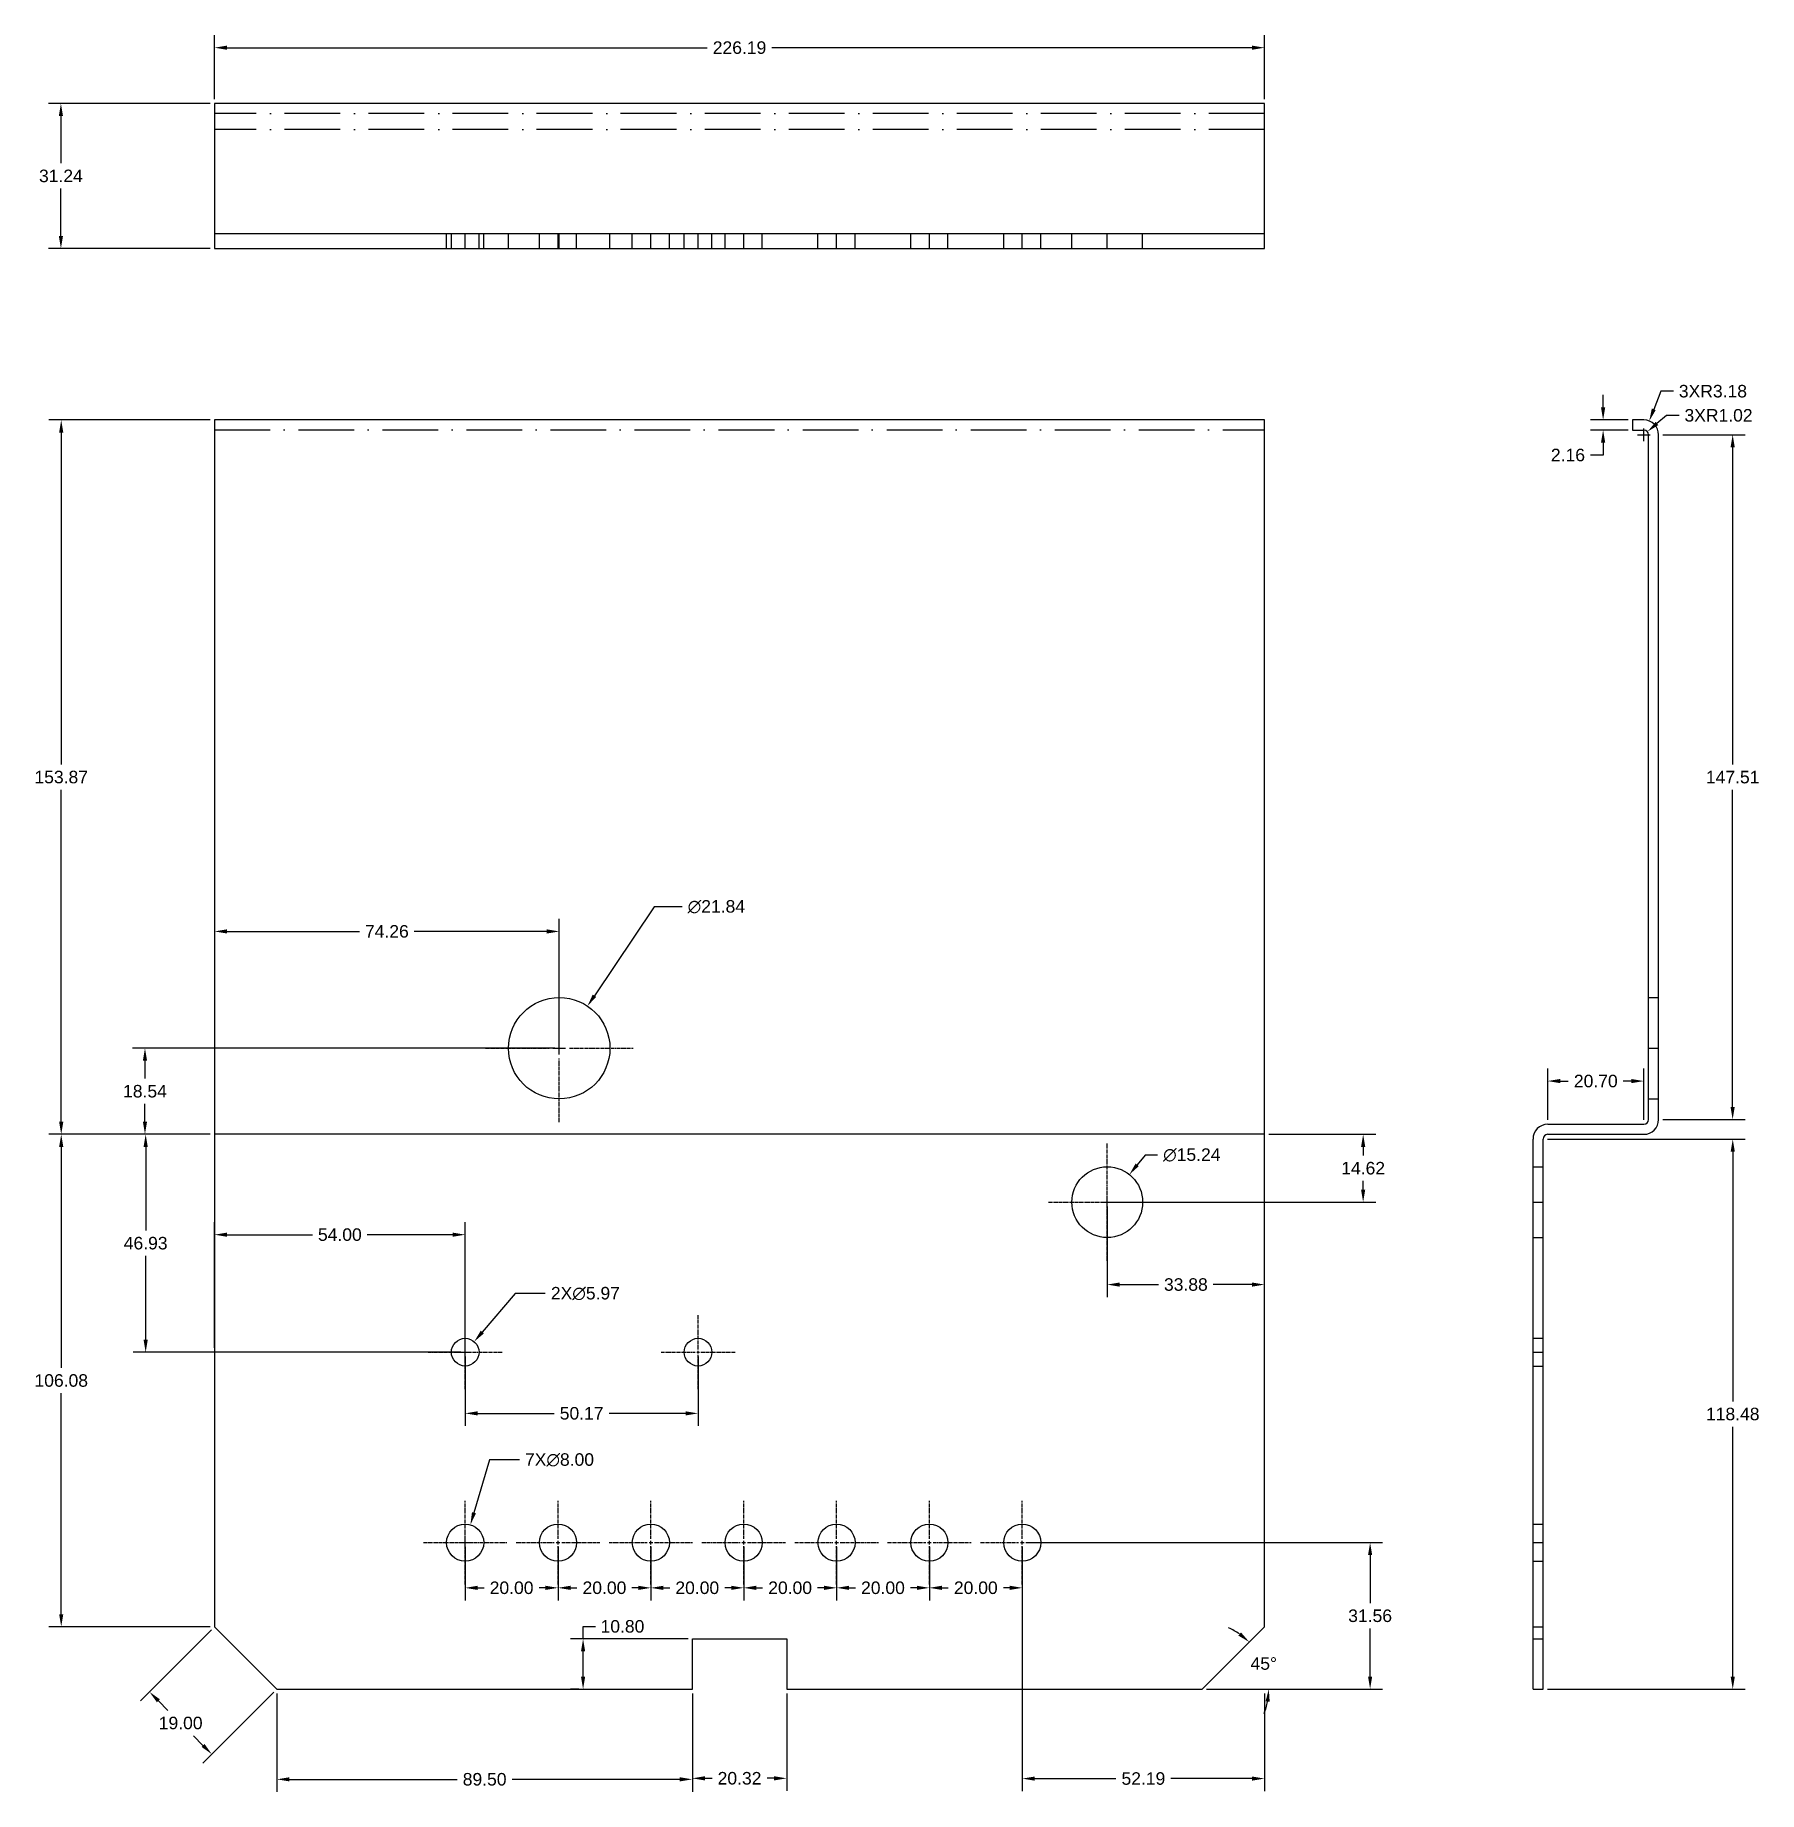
# Model space of a CAD drawing. Header units: millimetres. Extents: x 73 to 444, y 40 to 418.
import ezdxf

# ---------------------------------------------------------------- set-up
doc = ezdxf.new("R2010")
doc.units = ezdxf.units.MM
doc.header["$MEASUREMENT"] = 0
doc.linetypes.add('ACAD_ISO10W100', pattern=[18, 12, -3, 0, -3])
doc.linetypes.add('CENTER2', pattern=[1.125, 0.75, -0.125, 0.125, -0.125])
for name, color, linetype in [('Axe', 1, 'ACAD_ISO10W100'), ('Contur', 4, 'Continuous'), ('Cote', 3, 'Continuous'), ('Gauri', 6, 'Continuous'), ('Linii ascunse', 2, 'ACAD_ISO10W100')]:
    doc.layers.add(name, color=color, linetype=linetype)
doc.styles.get("Standard").update_dxf_attribs({"font": 'Arial.ttf'})
doc.dimstyles.get("Standard").update_dxf_attribs({"dimscale": 15, "dimtxt": 0.18, "dimasz": 0.18, "dimexe": 0.18, "dimexo": 0.0625, "dimgap": 0.09, "dimtad": 0, "dimtih": 1, "dimtoh": 1, "dimzin": 0, "dimdsep": 46, "dimtxsty": 'Standard', "dimcen": 0.09, "dimadec": 0, "dimazin": 0, "dimtfac": 1, "dimtofl": 0, "dimtmove": 0, "dimatfit": 3, "dimfxl": 1, "dimtolj": 1, "dimtzin": 0, "dimarcsym": 0})

msp = doc.modelspace()

# ---------------------------------------------------------------- blocks, each defined once
blk = doc.blocks.new('*U1')
at = {"layer": 'Axe', "color": 0, "linetype": 'CENTER2', "transparency": 16777216}
for p, q in [((0, 2.184), (0, 15.92)), ((-15.92, 0), (-2.184, 0)), ((2.184, 0), (15.92, 0)), ((0, -15.92), (0, -2.184))]:
    blk.add_line(p, q, dxfattribs=at)
at = {"layer": 'Axe', "color": 0, "linetype": 'Continuous', "transparency": 16777216}
for p, q in [((-1.092, 0), (1.092, 0)), ((0, -1.092), (0, 1.092))]:
    blk.add_line(p, q, dxfattribs=at)
blk = doc.blocks.new('*U2')
at = {"layer": 'Axe', "color": 0, "linetype": 'CENTER2', "transparency": 16777216}
for p, q in [((0, 1.524), (0, 12.62)), ((-12.62, 0), (-1.524, 0)), ((1.524, 0), (12.62, 0)), ((0, -12.62), (0, -1.524))]:
    blk.add_line(p, q, dxfattribs=at)
at = {"layer": 'Axe', "color": 0, "linetype": 'Continuous', "transparency": 16777216}
for p, q in [((-0.762, 0), (0.762, 0)), ((0, -0.762), (0, 0.762))]:
    blk.add_line(p, q, dxfattribs=at)
blk = doc.blocks.new('*U3')
at = {"layer": 'Axe', "color": 0, "linetype": 'CENTER2', "transparency": 16777216}
for p, q in [((0, 0.597), (0, 7.985)), ((-7.985, 0), (-0.597, 0)), ((0.597, 0), (7.985, 0)), ((0, -7.985), (0, -0.597))]:
    blk.add_line(p, q, dxfattribs=at)
at = {"layer": 'Axe', "color": 0, "linetype": 'Continuous', "transparency": 16777216}
for p, q in [((-0.2985, 0), (0.2985, 0)), ((0, -0.2985), (0, 0.2985))]:
    blk.add_line(p, q, dxfattribs=at)
blk = doc.blocks.new('*U4')
at = {"layer": 'Axe', "color": 0, "linetype": 'CENTER2', "transparency": 16777216}
for p, q in [((0, 0.597), (0, 7.985)), ((-7.985, 0), (-0.597, 0)), ((0.597, 0), (7.985, 0)), ((0, -7.985), (0, -0.597))]:
    blk.add_line(p, q, dxfattribs=at)
at = {"layer": 'Axe', "color": 0, "linetype": 'Continuous', "transparency": 16777216}
for p, q in [((-0.2985, 0), (0.2985, 0)), ((0, -0.2985), (0, 0.2985))]:
    blk.add_line(p, q, dxfattribs=at)
blk = doc.blocks.new('*U5')
at = {"layer": 'Axe', "color": 0, "linetype": 'CENTER2', "transparency": 16777216}
for p, q in [((0, 0.8), (0, 9)), ((-9, 0), (-0.8, 0)), ((0.8, 0), (9, 0)), ((0, -9), (0, -0.8))]:
    blk.add_line(p, q, dxfattribs=at)
at = {"layer": 'Axe', "color": 0, "linetype": 'Continuous', "transparency": 16777216}
for p, q in [((-0.4, 0), (0.4, 0)), ((0, -0.4), (0, 0.4))]:
    blk.add_line(p, q, dxfattribs=at)
blk = doc.blocks.new('*U6')
at = {"layer": 'Axe', "color": 0, "linetype": 'CENTER2', "transparency": 16777216}
for p, q in [((0, 0.8), (0, 9)), ((-9, 0), (-0.8, 0)), ((0.8, 0), (9, 0)), ((0, -9), (0, -0.8))]:
    blk.add_line(p, q, dxfattribs=at)
at = {"layer": 'Axe', "color": 0, "linetype": 'Continuous', "transparency": 16777216}
for p, q in [((-0.4, 0), (0.4, 0)), ((0, -0.4), (0, 0.4))]:
    blk.add_line(p, q, dxfattribs=at)
blk = doc.blocks.new('*U7')
at = {"layer": 'Axe', "color": 0, "linetype": 'CENTER2', "transparency": 16777216}
for p, q in [((0, 0.8), (0, 9)), ((-9, 0), (-0.8, 0)), ((0.8, 0), (9, 0)), ((0, -9), (0, -0.8))]:
    blk.add_line(p, q, dxfattribs=at)
at = {"layer": 'Axe', "color": 0, "linetype": 'Continuous', "transparency": 16777216}
for p, q in [((-0.4, 0), (0.4, 0)), ((0, -0.4), (0, 0.4))]:
    blk.add_line(p, q, dxfattribs=at)
blk = doc.blocks.new('*U8')
at = {"layer": 'Axe', "color": 0, "linetype": 'CENTER2', "transparency": 16777216}
for p, q in [((0, 0.8), (0, 9)), ((-9, 0), (-0.8, 0)), ((0.8, 0), (9, 0)), ((0, -9), (0, -0.8))]:
    blk.add_line(p, q, dxfattribs=at)
at = {"layer": 'Axe', "color": 0, "linetype": 'Continuous', "transparency": 16777216}
for p, q in [((-0.4, 0), (0.4, 0)), ((0, -0.4), (0, 0.4))]:
    blk.add_line(p, q, dxfattribs=at)
blk = doc.blocks.new('*U9')
at = {"layer": 'Axe', "color": 0, "linetype": 'CENTER2', "transparency": 16777216}
for p, q in [((0, 0.8), (0, 9)), ((-9, 0), (-0.8, 0)), ((0.8, 0), (9, 0)), ((0, -9), (0, -0.8))]:
    blk.add_line(p, q, dxfattribs=at)
at = {"layer": 'Axe', "color": 0, "linetype": 'Continuous', "transparency": 16777216}
for p, q in [((-0.4, 0), (0.4, 0)), ((0, -0.4), (0, 0.4))]:
    blk.add_line(p, q, dxfattribs=at)
blk = doc.blocks.new('*U10')
at = {"layer": 'Axe', "color": 0, "linetype": 'CENTER2', "transparency": 16777216}
for p, q in [((0, 0.8), (0, 9)), ((-9, 0), (-0.8, 0)), ((0.8, 0), (9, 0)), ((0, -9), (0, -0.8))]:
    blk.add_line(p, q, dxfattribs=at)
at = {"layer": 'Axe', "color": 0, "linetype": 'Continuous', "transparency": 16777216}
for p, q in [((-0.4, 0), (0.4, 0)), ((0, -0.4), (0, 0.4))]:
    blk.add_line(p, q, dxfattribs=at)
blk = doc.blocks.new('*U11')
at = {"layer": 'Axe', "color": 0, "linetype": 'CENTER2', "transparency": 16777216}
for p, q in [((0, 0.8), (0, 9)), ((-9, 0), (-0.8, 0)), ((0.8, 0), (9, 0)), ((0, -9), (0, -0.8))]:
    blk.add_line(p, q, dxfattribs=at)
at = {"layer": 'Axe', "color": 0, "linetype": 'Continuous', "transparency": 16777216}
for p, q in [((-0.4, 0), (0.4, 0)), ((0, -0.4), (0, 0.4))]:
    blk.add_line(p, q, dxfattribs=at)
blk = doc.blocks.new('*D12')
at = {"layer": 'Cote', "color": 0, "lineweight": -2, "transparency": 16777216}
for p, q in [((110.8, 335.11), (76.02, 335.11)), ((78.72, 332.41), (78.72, 260.91)), ((78.72, 183.94), (78.72, 255.45)), ((110.8, 181.24), (76.02, 181.24))]:
    blk.add_line(p, q, dxfattribs=at)
at = {"layer": 'Cote', "color": 0, "transparency": 16777216}
for points in [[(78.27, 332.41), (79.17, 332.41), (78.72, 335.11)], [(78.27, 183.94), (79.17, 183.94), (78.72, 181.24)]]:
    blk.add_solid(points, dxfattribs=at)
at = {"layer": 'Defpoints', "color": 0, "transparency": 16777216}
for p in [(111.74, 335.11), (78.72, 181.24), (111.74, 181.24)]:
    blk.add_point(p, dxfattribs=at)
at = {"layer": 'Cote', "color": 0, "transparency": 16777216, "insert": (78.72, 258.18), "char_height": 2.7, "attachment_point": 5}
blk.add_mtext('\\A1;153.87', dxfattribs=at)
blk = doc.blocks.new('*D13')
at = {"layer": 'Cote', "color": 0, "lineweight": -2, "transparency": 16777216}
for p, q in [((110.8, 181.24), (76.02, 181.24)), ((78.72, 178.54), (78.72, 130.93)), ((78.72, 77.86), (78.72, 125.48)), ((110.8, 75.16), (76.02, 75.16))]:
    blk.add_line(p, q, dxfattribs=at)
at = {"layer": 'Cote', "color": 0, "transparency": 16777216}
for points in [[(78.27, 178.54), (79.17, 178.54), (78.72, 181.24)], [(78.27, 77.86), (79.17, 77.86), (78.72, 75.16)]]:
    blk.add_solid(points, dxfattribs=at)
at = {"layer": 'Defpoints', "color": 0, "transparency": 16777216}
for p in [(111.74, 181.24), (78.72, 75.16), (111.74, 75.16)]:
    blk.add_point(p, dxfattribs=at)
at = {"layer": 'Cote', "color": 0, "transparency": 16777216, "insert": (78.72, 128.2), "char_height": 2.7, "attachment_point": 5}
blk.add_mtext('\\A1;106.08', dxfattribs=at)
blk = doc.blocks.new('*D16')
at = {"layer": 'Cote', "color": 0, "lineweight": -2, "transparency": 16777216}
for p, q in [((214.68, 60.8), (214.68, 39.82)), ((235, 60.8), (235, 39.82)), ((217.38, 42.52), (218.93, 42.52)), ((232.3, 42.52), (230.76, 42.52))]:
    blk.add_line(p, q, dxfattribs=at)
at = {"layer": 'Cote', "color": 0, "transparency": 16777216}
for points in [[(217.38, 42.97), (217.38, 42.07), (214.68, 42.52)], [(232.3, 42.97), (232.3, 42.07), (235, 42.52)]]:
    blk.add_solid(points, dxfattribs=at)
at = {"layer": 'Defpoints', "color": 0, "transparency": 16777216}
for p in [(214.68, 61.74), (235, 61.74), (235, 42.52)]:
    blk.add_point(p, dxfattribs=at)
at = {"layer": 'Cote', "color": 0, "transparency": 16777216, "insert": (224.84, 42.52), "char_height": 2.7, "attachment_point": 5}
blk.add_mtext('\\A1;20.32', dxfattribs=at)
blk = doc.blocks.new('*D18')
at = {"layer": 'Cote', "color": 0, "lineweight": -2, "transparency": 16777216}
blk.add_line((325.44, 61.74), (341.56, 61.74), dxfattribs=at)
for start, end in [(55.7931, 66.5862), (338.4138, 349.2069)]:
    blk.add_arc((324.5, 61.74), 14.35, start, end, dxfattribs=at)
at = {"layer": 'Cote', "color": 0, "transparency": 16777216}
for points in [[(332.86, 73.95), (332.29, 73.26), (334.65, 71.89)], [(338.16, 59.09), (339.05, 59.01), (338.86, 61.74)]]:
    blk.add_solid(points, dxfattribs=at)
at = {"layer": 'Defpoints', "color": 0, "transparency": 16777216}
for p in [(337.93, 75.16), (338.37, 65.45), (235, 61.74), (324.5, 61.74), (324.5, 61.74)]:
    blk.add_point(p, dxfattribs=at)
at = {"layer": 'Cote', "color": 0, "transparency": 16777216, "insert": (337.77, 67.23), "char_height": 2.7, "attachment_point": 5}
blk.add_mtext('\\A1;45°', dxfattribs=at)
blk = doc.blocks.new('*D19')
at = {"layer": 'Cote', "color": 0, "lineweight": -2, "transparency": 16777216}
for p, q in [((165.74, 133.38), (165.74, 118.43)), ((215.91, 133.38), (215.91, 118.43)), ((168.44, 121.13), (184.92, 121.13)), ((213.21, 121.13), (196.73, 121.13))]:
    blk.add_line(p, q, dxfattribs=at)
at = {"layer": 'Cote', "color": 0, "transparency": 16777216}
for points in [[(168.44, 121.58), (168.44, 120.68), (165.74, 121.13)], [(213.21, 121.58), (213.21, 120.68), (215.91, 121.13)]]:
    blk.add_solid(points, dxfattribs=at)
at = {"layer": 'Defpoints', "color": 0, "transparency": 16777216}
for p in [(165.74, 134.31), (215.91, 134.31), (215.91, 121.13)]:
    blk.add_point(p, dxfattribs=at)
at = {"layer": 'Cote', "color": 0, "transparency": 16777216, "insert": (190.83, 121.13), "char_height": 2.7, "attachment_point": 5}
blk.add_mtext('\\A1;50.17', dxfattribs=at)
blk = doc.blocks.new('*D20')
at = {"layer": 'Cote', "color": 0, "lineweight": -2, "transparency": 16777216}
for p, q in [((176.51, 146.93), (169.43, 138.64)), ((182.99, 146.93), (176.51, 146.93)), ((164.39, 134.31), (167.09, 134.31)), ((165.74, 132.96), (165.74, 135.66))]:
    blk.add_line(p, q, dxfattribs=at)
at = {"layer": 'Cote', "color": 0, "transparency": 16777216}
blk.add_solid([(169.09, 138.93), (169.77, 138.35), (167.68, 136.58)], dxfattribs=at)
at = {"layer": 'Defpoints', "color": 0, "transparency": 16777216}
for p in [(167.68, 136.58), (163.8, 132.04)]:
    blk.add_point(p, dxfattribs=at)
at = {"layer": 'Cote', "color": 0, "transparency": 16777216, "insert": (191.64, 146.93), "char_height": 2.7, "attachment_point": 5}
blk.add_mtext('\\A1;2X∅5.97', dxfattribs=at)
blk = doc.blocks.new('*D22')
at = {"layer": 'Cote', "color": 0, "lineweight": -2, "transparency": 16777216}
for p, q in [((206.43, 230.25), (193.59, 211.1)), ((212.49, 230.25), (206.43, 230.25)), ((186, 198.43), (186, 201.13)), ((184.65, 199.78), (187.35, 199.78))]:
    blk.add_line(p, q, dxfattribs=at)
at = {"layer": 'Cote', "color": 0, "transparency": 16777216}
blk.add_solid([(193.21, 211.35), (193.96, 210.85), (192.08, 208.85)], dxfattribs=at)
at = {"layer": 'Defpoints', "color": 0, "transparency": 16777216}
for p in [(192.08, 208.85), (179.92, 190.71)]:
    blk.add_point(p, dxfattribs=at)
at = {"layer": 'Cote', "color": 0, "transparency": 16777216, "insert": (219.85, 230.25), "char_height": 2.7, "attachment_point": 5}
blk.add_mtext('\\A1;∅21.84', dxfattribs=at)
blk = doc.blocks.new('*D23')
at = {"layer": 'Cote', "color": 0, "lineweight": -2, "transparency": 16777216}
for p, q in [((185.06, 199.78), (94.06, 199.78)), ((96.76, 197.08), (96.76, 193.24)), ((96.76, 183.94), (96.76, 187.79)), ((110.8, 181.24), (94.06, 181.24))]:
    blk.add_line(p, q, dxfattribs=at)
at = {"layer": 'Cote', "color": 0, "transparency": 16777216}
for points in [[(96.31, 197.08), (97.21, 197.08), (96.76, 199.78)], [(96.31, 183.94), (97.21, 183.94), (96.76, 181.24)]]:
    blk.add_solid(points, dxfattribs=at)
at = {"layer": 'Defpoints', "color": 0, "transparency": 16777216}
for p in [(186, 199.78), (96.76, 181.24), (111.74, 181.24)]:
    blk.add_point(p, dxfattribs=at)
at = {"layer": 'Cote', "color": 0, "transparency": 16777216, "insert": (96.76, 190.51), "char_height": 2.7, "attachment_point": 5}
blk.add_mtext('\\A1;18.54', dxfattribs=at)
blk = doc.blocks.new('*D24')
at = {"layer": 'Cote', "color": 0, "lineweight": -2, "transparency": 16777216}
for p, q in [((338.87, 181.24), (361.88, 181.24)), ((359.18, 178.54), (359.18, 176.66)), ((359.18, 169.32), (359.18, 171.21)), ((304.99, 166.62), (361.88, 166.62))]:
    blk.add_line(p, q, dxfattribs=at)
at = {"layer": 'Cote', "color": 0, "transparency": 16777216}
for points in [[(358.73, 178.54), (359.63, 178.54), (359.18, 181.24)], [(358.73, 169.32), (359.63, 169.32), (359.18, 166.62)]]:
    blk.add_solid(points, dxfattribs=at)
at = {"layer": 'Defpoints', "color": 0, "transparency": 16777216}
for p in [(337.93, 181.24), (359.18, 181.24), (304.05, 166.62)]:
    blk.add_point(p, dxfattribs=at)
at = {"layer": 'Cote', "color": 0, "transparency": 16777216, "insert": (359.18, 173.93), "char_height": 2.7, "attachment_point": 5}
blk.add_mtext('\\A1;14.62', dxfattribs=at)
blk = doc.blocks.new('*D25')
at = {"layer": 'Cote', "color": 0, "lineweight": -2, "transparency": 16777216}
for p, q in [((304.05, 165.69), (304.05, 146.17)), ((337.93, 149.81), (337.93, 151.57)), ((306.75, 148.87), (315.08, 148.87)), ((335.23, 148.87), (326.9, 148.87))]:
    blk.add_line(p, q, dxfattribs=at)
at = {"layer": 'Cote', "color": 0, "transparency": 16777216}
for points in [[(306.75, 149.32), (306.75, 148.42), (304.05, 148.87)], [(335.23, 149.32), (335.23, 148.42), (337.93, 148.87)]]:
    blk.add_solid(points, dxfattribs=at)
at = {"layer": 'Defpoints', "color": 0, "transparency": 16777216}
for p in [(304.05, 166.62), (337.93, 148.87), (337.93, 148.87)]:
    blk.add_point(p, dxfattribs=at)
at = {"layer": 'Cote', "color": 0, "transparency": 16777216, "insert": (320.99, 148.87), "char_height": 2.7, "attachment_point": 5}
blk.add_mtext('\\A1;33.88', dxfattribs=at)
blk = doc.blocks.new('*D26')
at = {"layer": 'Cote', "color": 0, "lineweight": -2, "transparency": 16777216}
for p, q in [((111.74, 334.18), (111.74, 222.24)), ((186, 200.72), (186, 227.64)), ((114.44, 224.94), (142.98, 224.94)), ((183.3, 224.94), (154.77, 224.94))]:
    blk.add_line(p, q, dxfattribs=at)
at = {"layer": 'Cote', "color": 0, "transparency": 16777216}
for points in [[(114.44, 225.39), (114.44, 224.49), (111.74, 224.94)], [(183.3, 225.39), (183.3, 224.49), (186, 224.94)]]:
    blk.add_solid(points, dxfattribs=at)
at = {"layer": 'Defpoints', "color": 0, "transparency": 16777216}
for p in [(111.74, 335.11), (111.74, 224.94), (186, 199.78)]:
    blk.add_point(p, dxfattribs=at)
at = {"layer": 'Cote', "color": 0, "transparency": 16777216, "insert": (148.87, 224.94), "char_height": 2.7, "attachment_point": 5}
blk.add_mtext('\\A1;74.26', dxfattribs=at)
blk = doc.blocks.new('*D27')
at = {"layer": 'Cote', "color": 0, "lineweight": -2, "transparency": 16777216}
for p, q in [((170.97, 111.1), (167.63, 99.72)), ((177.44, 111.1), (170.97, 111.1)), ((165.74, 91.94), (165.74, 94.64)), ((164.39, 93.29), (167.09, 93.29))]:
    blk.add_line(p, q, dxfattribs=at)
at = {"layer": 'Cote', "color": 0, "transparency": 16777216}
blk.add_solid([(167.2, 99.85), (168.06, 99.6), (166.87, 97.13)], dxfattribs=at)
at = {"layer": 'Defpoints', "color": 0, "transparency": 16777216}
for p in [(166.87, 97.13), (164.62, 89.46)]:
    blk.add_point(p, dxfattribs=at)
at = {"layer": 'Cote', "color": 0, "transparency": 16777216, "insert": (186.06, 111.1), "char_height": 2.7, "attachment_point": 5}
blk.add_mtext('\\A1;7X∅8.00', dxfattribs=at)
blk = doc.blocks.new('*D30')
at = {"layer": 'Cote', "color": 0, "lineweight": -2, "transparency": 16777216}
for p, q in [((312.2, 176.78), (310.51, 174.67)), ((314.9, 176.78), (312.2, 176.78)), ((302.7, 166.62), (305.4, 166.62)), ((304.05, 165.27), (304.05, 167.97))]:
    blk.add_line(p, q, dxfattribs=at)
at = {"layer": 'Cote', "color": 0, "transparency": 16777216}
blk.add_solid([(310.16, 174.95), (310.86, 174.39), (308.82, 172.57)], dxfattribs=at)
at = {"layer": 'Defpoints', "color": 0, "transparency": 16777216}
for p in [(308.82, 172.57), (299.28, 160.68)]:
    blk.add_point(p, dxfattribs=at)
at = {"layer": 'Cote', "color": 0, "transparency": 16777216, "insert": (322.27, 176.78), "char_height": 2.7, "attachment_point": 5}
blk.add_mtext('\\A1;∅15.24', dxfattribs=at)
blk = doc.blocks.new('*D33')
at = {"layer": 'Cote', "color": 0, "lineweight": -2, "transparency": 16777216}
for p, q in [((111.08, 74.5), (95.82, 59.23)), ((124.52, 61.07), (109.26, 45.8)), ((99.64, 59.23), (101.72, 57.15)), ((109.26, 49.62), (107.18, 51.69))]:
    blk.add_line(p, q, dxfattribs=at)
at = {"layer": 'Cote', "color": 0, "transparency": 16777216}
for points in [[(99.96, 59.55), (99.32, 58.91), (97.73, 61.14)], [(109.58, 49.93), (108.94, 49.3), (111.17, 47.71)]]:
    blk.add_solid(points, dxfattribs=at)
at = {"layer": 'Defpoints', "color": 0, "transparency": 16777216}
for p in [(111.74, 75.16), (125.18, 61.74), (111.17, 47.71)]:
    blk.add_point(p, dxfattribs=at)
at = {"layer": 'Cote', "color": 0, "transparency": 16777216, "insert": (104.45, 54.42), "char_height": 2.7, "attachment_point": 5}
blk.add_mtext('\\A1;19.00', dxfattribs=at)
blk = doc.blocks.new('*D34')
at = {"layer": 'Cote', "color": 0, "lineweight": -2, "transparency": 16777216}
for p, q in [((286.68, 93.29), (363.38, 93.29)), ((360.68, 90.59), (360.68, 80.24)), ((360.68, 64.44), (360.68, 74.79)), ((325.44, 61.74), (363.38, 61.74))]:
    blk.add_line(p, q, dxfattribs=at)
at = {"layer": 'Cote', "color": 0, "transparency": 16777216}
for points in [[(360.23, 90.59), (361.13, 90.59), (360.68, 93.29)], [(360.23, 64.44), (361.13, 64.44), (360.68, 61.74)]]:
    blk.add_solid(points, dxfattribs=at)
at = {"layer": 'Defpoints', "color": 0, "transparency": 16777216}
for p in [(285.74, 93.29), (324.5, 61.74), (360.68, 61.74)]:
    blk.add_point(p, dxfattribs=at)
at = {"layer": 'Cote', "color": 0, "transparency": 16777216, "insert": (360.68, 77.52), "char_height": 2.7, "attachment_point": 5}
blk.add_mtext('\\A1;31.56', dxfattribs=at)
blk = doc.blocks.new('*D35')
at = {"layer": 'Cote', "color": 0, "lineweight": -2, "transparency": 16777216}
for p, q in [((285.74, 92.36), (285.74, 39.76)), ((337.93, 60.8), (337.93, 39.76)), ((288.44, 42.46), (305.93, 42.46)), ((335.23, 42.46), (317.75, 42.46))]:
    blk.add_line(p, q, dxfattribs=at)
at = {"layer": 'Cote', "color": 0, "transparency": 16777216}
for points in [[(288.44, 42.91), (288.44, 42.01), (285.74, 42.46)], [(335.23, 42.91), (335.23, 42.01), (337.93, 42.46)]]:
    blk.add_solid(points, dxfattribs=at)
at = {"layer": 'Defpoints', "color": 0, "transparency": 16777216}
for p in [(285.74, 93.29), (337.93, 61.74), (337.93, 42.46)]:
    blk.add_point(p, dxfattribs=at)
at = {"layer": 'Cote', "color": 0, "transparency": 16777216, "insert": (311.84, 42.46), "char_height": 2.7, "attachment_point": 5}
blk.add_mtext('\\A1;52.19', dxfattribs=at)
blk = doc.blocks.new('*D36')
at = {"layer": 'Cote', "color": 0, "lineweight": -2, "transparency": 16777216}
for p, q in [((125.18, 60.8), (125.18, 39.6)), ((214.68, 60.8), (214.68, 39.6)), ((127.88, 42.3), (164.03, 42.3)), ((211.98, 42.3), (175.84, 42.3))]:
    blk.add_line(p, q, dxfattribs=at)
at = {"layer": 'Cote', "color": 0, "transparency": 16777216}
for points in [[(127.88, 42.75), (127.88, 41.85), (125.18, 42.3)], [(211.98, 42.75), (211.98, 41.85), (214.68, 42.3)]]:
    blk.add_solid(points, dxfattribs=at)
at = {"layer": 'Defpoints', "color": 0, "transparency": 16777216}
for p in [(125.18, 61.74), (214.68, 61.74), (214.68, 42.3)]:
    blk.add_point(p, dxfattribs=at)
at = {"layer": 'Cote', "color": 0, "transparency": 16777216, "insert": (169.93, 42.3), "char_height": 2.7, "attachment_point": 5}
blk.add_mtext('\\A1;89.50', dxfattribs=at)
blk = doc.blocks.new('*D37')
at = {"layer": 'Cote', "color": 0, "lineweight": -2, "transparency": 16777216}
for p, q in [((213.75, 72.54), (188.44, 72.54)), ((191.14, 72.54), (191.14, 75.24)), ((191.14, 75.24), (193.84, 75.24)), ((191.14, 64.44), (191.14, 69.84)), ((190.21, 61.74), (188.44, 61.74))]:
    blk.add_line(p, q, dxfattribs=at)
at = {"layer": 'Cote', "color": 0, "transparency": 16777216}
for points in [[(190.69, 69.84), (191.59, 69.84), (191.14, 72.54)], [(190.69, 64.44), (191.59, 64.44), (191.14, 61.74)]]:
    blk.add_solid(points, dxfattribs=at)
at = {"layer": 'Defpoints', "color": 0, "transparency": 16777216}
for p in [(191.14, 72.54), (214.68, 72.54), (191.14, 61.74)]:
    blk.add_point(p, dxfattribs=at)
at = {"layer": 'Cote', "color": 0, "transparency": 16777216, "insert": (199.62, 75.24), "char_height": 2.7, "attachment_point": 5}
blk.add_mtext('\\A1;10.80', dxfattribs=at)
blk = doc.blocks.new('*D38')
at = {"layer": 'Cote', "color": 0, "lineweight": -2, "transparency": 16777216}
for p, q in [((110.8, 181.24), (94.21, 181.24)), ((96.91, 178.54), (96.91, 160.51)), ((96.91, 137.01), (96.91, 155.05)), ((164.8, 134.31), (94.21, 134.31))]:
    blk.add_line(p, q, dxfattribs=at)
at = {"layer": 'Cote', "color": 0, "transparency": 16777216}
for points in [[(96.46, 178.54), (97.36, 178.54), (96.91, 181.24)], [(96.46, 137.01), (97.36, 137.01), (96.91, 134.31)]]:
    blk.add_solid(points, dxfattribs=at)
at = {"layer": 'Defpoints', "color": 0, "transparency": 16777216}
for p in [(96.91, 181.24), (111.74, 181.24), (165.74, 134.31)]:
    blk.add_point(p, dxfattribs=at)
at = {"layer": 'Cote', "color": 0, "transparency": 16777216, "insert": (96.91, 157.78), "char_height": 2.7, "attachment_point": 5}
blk.add_mtext('\\A1;46.93', dxfattribs=at)
blk = doc.blocks.new('*D40')
at = {"layer": 'Cote', "color": 0, "lineweight": -2, "transparency": 16777216}
for p, q in [((111.74, 135.25), (111.74, 162.32)), ((114.44, 159.62), (132.84, 159.62)), ((163.04, 159.62), (144.64, 159.62)), ((165.74, 135.25), (165.74, 162.32))]:
    blk.add_line(p, q, dxfattribs=at)
at = {"layer": 'Cote', "color": 0, "transparency": 16777216}
for points in [[(114.44, 160.07), (114.44, 159.17), (111.74, 159.62)], [(163.04, 160.07), (163.04, 159.17), (165.74, 159.62)]]:
    blk.add_solid(points, dxfattribs=at)
at = {"layer": 'Defpoints', "color": 0, "transparency": 16777216}
for p in [(111.74, 159.62), (111.74, 134.31), (165.74, 134.31)]:
    blk.add_point(p, dxfattribs=at)
at = {"layer": 'Cote', "color": 0, "transparency": 16777216, "insert": (138.74, 159.62), "char_height": 2.7, "attachment_point": 5}
blk.add_mtext('\\A1;54.00', dxfattribs=at)
blk = doc.blocks.new('*D41')
at = {"layer": 'Cote', "color": 0, "lineweight": -2, "transparency": 16777216}
for p, q in [((165.74, 92.36), (165.74, 80.85)), ((185.74, 92.36), (185.74, 80.85)), ((168.44, 83.55), (169.82, 83.55)), ((183.04, 83.55), (181.67, 83.55))]:
    blk.add_line(p, q, dxfattribs=at)
at = {"layer": 'Cote', "color": 0, "transparency": 16777216}
for points in [[(168.44, 84), (168.44, 83.1), (165.74, 83.55)], [(183.04, 84), (183.04, 83.1), (185.74, 83.55)]]:
    blk.add_solid(points, dxfattribs=at)
at = {"layer": 'Defpoints', "color": 0, "transparency": 16777216}
for p in [(165.74, 93.29), (185.74, 93.29), (185.74, 83.55)]:
    blk.add_point(p, dxfattribs=at)
at = {"layer": 'Cote', "color": 0, "transparency": 16777216, "insert": (175.74, 83.55), "char_height": 2.7, "attachment_point": 5}
blk.add_mtext('\\A1;20.00', dxfattribs=at)
blk = doc.blocks.new('*D42')
at = {"layer": 'Cote', "color": 0, "lineweight": -2, "transparency": 16777216}
for p, q in [((185.74, 92.36), (185.74, 80.85)), ((205.74, 92.36), (205.74, 80.85)), ((188.44, 83.55), (189.82, 83.55)), ((203.04, 83.55), (201.67, 83.55))]:
    blk.add_line(p, q, dxfattribs=at)
at = {"layer": 'Cote', "color": 0, "transparency": 16777216}
for points in [[(188.44, 84), (188.44, 83.1), (185.74, 83.55)], [(203.04, 84), (203.04, 83.1), (205.74, 83.55)]]:
    blk.add_solid(points, dxfattribs=at)
at = {"layer": 'Defpoints', "color": 0, "transparency": 16777216}
for p in [(185.74, 93.29), (205.74, 93.29), (205.74, 83.55)]:
    blk.add_point(p, dxfattribs=at)
at = {"layer": 'Cote', "color": 0, "transparency": 16777216, "insert": (195.74, 83.55), "char_height": 2.7, "attachment_point": 5}
blk.add_mtext('\\A1;20.00', dxfattribs=at)
blk = doc.blocks.new('*D43')
at = {"layer": 'Cote', "color": 0, "lineweight": -2, "transparency": 16777216}
for p, q in [((205.74, 92.36), (205.74, 80.85)), ((225.74, 92.36), (225.74, 80.85)), ((208.44, 83.55), (209.82, 83.55)), ((223.04, 83.55), (221.67, 83.55))]:
    blk.add_line(p, q, dxfattribs=at)
at = {"layer": 'Cote', "color": 0, "transparency": 16777216}
for points in [[(208.44, 84), (208.44, 83.1), (205.74, 83.55)], [(223.04, 84), (223.04, 83.1), (225.74, 83.55)]]:
    blk.add_solid(points, dxfattribs=at)
at = {"layer": 'Defpoints', "color": 0, "transparency": 16777216}
for p in [(205.74, 93.29), (225.74, 93.29), (225.74, 83.55)]:
    blk.add_point(p, dxfattribs=at)
at = {"layer": 'Cote', "color": 0, "transparency": 16777216, "insert": (215.74, 83.55), "char_height": 2.7, "attachment_point": 5}
blk.add_mtext('\\A1;20.00', dxfattribs=at)
blk = doc.blocks.new('*D44')
at = {"layer": 'Cote', "color": 0, "lineweight": -2, "transparency": 16777216}
for p, q in [((225.74, 92.36), (225.74, 80.85)), ((245.74, 92.36), (245.74, 80.85)), ((228.44, 83.55), (229.82, 83.55)), ((243.04, 83.55), (241.67, 83.55))]:
    blk.add_line(p, q, dxfattribs=at)
at = {"layer": 'Cote', "color": 0, "transparency": 16777216}
for points in [[(228.44, 84), (228.44, 83.1), (225.74, 83.55)], [(243.04, 84), (243.04, 83.1), (245.74, 83.55)]]:
    blk.add_solid(points, dxfattribs=at)
at = {"layer": 'Defpoints', "color": 0, "transparency": 16777216}
for p in [(225.74, 93.29), (245.74, 93.29), (245.74, 83.55)]:
    blk.add_point(p, dxfattribs=at)
at = {"layer": 'Cote', "color": 0, "transparency": 16777216, "insert": (235.74, 83.55), "char_height": 2.7, "attachment_point": 5}
blk.add_mtext('\\A1;20.00', dxfattribs=at)
blk = doc.blocks.new('*D45')
at = {"layer": 'Cote', "color": 0, "lineweight": -2, "transparency": 16777216}
for p, q in [((245.74, 92.36), (245.74, 80.85)), ((265.74, 92.36), (265.74, 80.85)), ((248.44, 83.55), (249.82, 83.55)), ((263.04, 83.55), (261.67, 83.55))]:
    blk.add_line(p, q, dxfattribs=at)
at = {"layer": 'Cote', "color": 0, "transparency": 16777216}
for points in [[(248.44, 84), (248.44, 83.1), (245.74, 83.55)], [(263.04, 84), (263.04, 83.1), (265.74, 83.55)]]:
    blk.add_solid(points, dxfattribs=at)
at = {"layer": 'Defpoints', "color": 0, "transparency": 16777216}
for p in [(245.74, 93.29), (265.74, 93.29), (265.74, 83.55)]:
    blk.add_point(p, dxfattribs=at)
at = {"layer": 'Cote', "color": 0, "transparency": 16777216, "insert": (255.74, 83.55), "char_height": 2.7, "attachment_point": 5}
blk.add_mtext('\\A1;20.00', dxfattribs=at)
blk = doc.blocks.new('*D46')
at = {"layer": 'Cote', "color": 0, "lineweight": -2, "transparency": 16777216}
for p, q in [((265.74, 92.36), (265.74, 80.85)), ((285.74, 92.36), (285.74, 80.85)), ((268.44, 83.55), (269.82, 83.55)), ((283.04, 83.55), (281.67, 83.55))]:
    blk.add_line(p, q, dxfattribs=at)
at = {"layer": 'Cote', "color": 0, "transparency": 16777216}
for points in [[(268.44, 84), (268.44, 83.1), (265.74, 83.55)], [(283.04, 84), (283.04, 83.1), (285.74, 83.55)]]:
    blk.add_solid(points, dxfattribs=at)
at = {"layer": 'Defpoints', "color": 0, "transparency": 16777216}
for p in [(265.74, 93.29), (285.74, 93.29), (285.74, 83.55)]:
    blk.add_point(p, dxfattribs=at)
at = {"layer": 'Cote', "color": 0, "transparency": 16777216, "insert": (275.74, 83.55), "char_height": 2.7, "attachment_point": 5}
blk.add_mtext('\\A1;20.00', dxfattribs=at)
blk = doc.blocks.new('*D47')
at = {"layer": 'Cote', "color": 0, "lineweight": -2, "transparency": 16777216}
for p, q in [((410.87, 337.81), (410.87, 340.51)), ((416.29, 335.11), (408.17, 335.11)), ((416.29, 332.95), (408.17, 332.95)), ((410.87, 330.25), (410.87, 327.55)), ((410.87, 327.55), (408.17, 327.55))]:
    blk.add_line(p, q, dxfattribs=at)
at = {"layer": 'Cote', "color": 0, "transparency": 16777216}
for points in [[(410.42, 337.81), (411.32, 337.81), (410.87, 335.11)], [(410.42, 330.25), (411.32, 330.25), (410.87, 332.95)]]:
    blk.add_solid(points, dxfattribs=at)
at = {"layer": 'Defpoints', "color": 0, "transparency": 16777216}
for p in [(417.23, 335.11), (410.87, 332.95), (417.23, 332.95)]:
    blk.add_point(p, dxfattribs=at)
at = {"layer": 'Cote', "color": 0, "transparency": 16777216, "insert": (403.3, 327.55), "char_height": 2.7, "attachment_point": 5}
blk.add_mtext('\\A1;2.16', dxfattribs=at)
blk = doc.blocks.new('*D48')
at = {"layer": 'Cote', "color": 0, "lineweight": -2, "transparency": 16777216}
for p, q in [((423.77, 331.93), (441.48, 331.93)), ((438.78, 329.23), (438.78, 260.9)), ((438.78, 187.12), (438.78, 255.44)), ((423.77, 184.42), (441.48, 184.42))]:
    blk.add_line(p, q, dxfattribs=at)
at = {"layer": 'Cote', "color": 0, "transparency": 16777216}
for points in [[(438.33, 329.23), (439.23, 329.23), (438.78, 331.93)], [(438.33, 187.12), (439.23, 187.12), (438.78, 184.42)]]:
    blk.add_solid(points, dxfattribs=at)
at = {"layer": 'Defpoints', "color": 0, "transparency": 16777216}
for p in [(422.83, 331.93), (438.78, 331.93), (422.83, 184.42)]:
    blk.add_point(p, dxfattribs=at)
at = {"layer": 'Cote', "color": 0, "transparency": 16777216, "insert": (438.78, 258.17), "char_height": 2.7, "attachment_point": 5}
blk.add_mtext('\\A1;147.51', dxfattribs=at)
blk = doc.blocks.new('*D49')
at = {"layer": 'Cote', "color": 0, "lineweight": -2, "transparency": 16777216}
for p, q in [((419.65, 330.58), (419.65, 333.28)), ((424.53, 336.1), (422.48, 334.34)), ((427.23, 336.1), (424.53, 336.1)), ((418.3, 331.93), (421, 331.93))]:
    blk.add_line(p, q, dxfattribs=at)
at = {"layer": 'Cote', "color": 0, "transparency": 16777216}
blk.add_solid([(422.19, 334.69), (422.77, 334), (420.43, 332.59)], dxfattribs=at)
at = {"layer": 'Defpoints', "color": 0, "transparency": 16777216}
for p in [(419.65, 331.93), (420.43, 332.59)]:
    blk.add_point(p, dxfattribs=at)
at = {"layer": 'Cote', "color": 0, "transparency": 16777216, "insert": (435.74, 336.1), "char_height": 2.7, "attachment_point": 5}
blk.add_mtext('\\A1;3XR1.02', dxfattribs=at)
blk = doc.blocks.new('*D50')
at = {"layer": 'Cote', "color": 0, "lineweight": -2, "transparency": 16777216}
for p, q in [((423.31, 341.3), (421.79, 337.4)), ((426.01, 341.3), (423.31, 341.3)), ((419.65, 330.58), (419.65, 333.28)), ((418.3, 331.93), (421, 331.93))]:
    blk.add_line(p, q, dxfattribs=at)
at = {"layer": 'Cote', "color": 0, "transparency": 16777216}
blk.add_solid([(421.37, 337.57), (422.21, 337.24), (420.81, 334.89)], dxfattribs=at)
at = {"layer": 'Defpoints', "color": 0, "transparency": 16777216}
for p in [(420.81, 334.89), (419.65, 331.93)]:
    blk.add_point(p, dxfattribs=at)
at = {"layer": 'Cote', "color": 0, "transparency": 16777216, "insert": (434.53, 341.3), "char_height": 2.7, "attachment_point": 5}
blk.add_mtext('\\A1;3XR3.18', dxfattribs=at)
blk = doc.blocks.new('*D51')
at = {"layer": 'Cote', "color": 0, "lineweight": -2, "transparency": 16777216}
for p, q in [((398.95, 184.33), (398.95, 195.41)), ((419.65, 184.33), (419.65, 195.41)), ((401.65, 192.71), (403.38, 192.71)), ((416.95, 192.71), (415.23, 192.71))]:
    blk.add_line(p, q, dxfattribs=at)
at = {"layer": 'Cote', "color": 0, "transparency": 16777216}
for points in [[(401.65, 193.16), (401.65, 192.26), (398.95, 192.71)], [(416.95, 193.16), (416.95, 192.26), (419.65, 192.71)]]:
    blk.add_solid(points, dxfattribs=at)
at = {"layer": 'Defpoints', "color": 0, "transparency": 16777216}
for p in [(419.65, 192.71), (398.95, 183.4), (419.65, 183.4)]:
    blk.add_point(p, dxfattribs=at)
at = {"layer": 'Cote', "color": 0, "transparency": 16777216, "insert": (409.3, 192.71), "char_height": 2.7, "attachment_point": 5}
blk.add_mtext('\\A1;20.70', dxfattribs=at)
blk = doc.blocks.new('*D52')
at = {"layer": 'Cote', "color": 0, "lineweight": -2, "transparency": 16777216}
for p, q in [((398.87, 180.22), (441.5, 180.22)), ((438.8, 177.52), (438.8, 123.7)), ((438.8, 64.44), (438.8, 118.25)), ((398.87, 61.74), (441.5, 61.74))]:
    blk.add_line(p, q, dxfattribs=at)
at = {"layer": 'Cote', "color": 0, "transparency": 16777216}
for points in [[(438.35, 177.52), (439.25, 177.52), (438.8, 180.22)], [(438.35, 64.44), (439.25, 64.44), (438.8, 61.74)]]:
    blk.add_solid(points, dxfattribs=at)
at = {"layer": 'Defpoints', "color": 0, "transparency": 16777216}
for p in [(397.93, 180.22), (438.8, 180.22), (397.93, 61.74)]:
    blk.add_point(p, dxfattribs=at)
at = {"layer": 'Cote', "color": 0, "transparency": 16777216, "insert": (438.8, 120.98), "char_height": 2.7, "attachment_point": 5}
blk.add_mtext('\\A1;118.48', dxfattribs=at)
blk = doc.blocks.new('*D53')
at = {"layer": 'Cote', "color": 0, "lineweight": -2, "transparency": 16777216}
for p, q in [((111.74, 404.23), (111.74, 418)), ((337.93, 404.23), (337.93, 418)), ((114.44, 415.3), (217.86, 415.3)), ((335.23, 415.3), (231.82, 415.3))]:
    blk.add_line(p, q, dxfattribs=at)
at = {"layer": 'Cote', "color": 0, "transparency": 16777216}
for points in [[(114.44, 415.75), (114.44, 414.85), (111.74, 415.3)], [(335.23, 415.75), (335.23, 414.85), (337.93, 415.3)]]:
    blk.add_solid(points, dxfattribs=at)
at = {"layer": 'Defpoints', "color": 0, "transparency": 16777216}
for p in [(111.74, 415.3), (111.74, 403.29), (337.93, 403.29)]:
    blk.add_point(p, dxfattribs=at)
at = {"layer": 'Cote', "color": 0, "transparency": 16777216, "insert": (224.84, 415.3), "char_height": 2.7, "attachment_point": 5}
blk.add_mtext('\\A1;226.19', dxfattribs=at)
blk = doc.blocks.new('*D54')
at = {"layer": 'Cote', "color": 0, "lineweight": -2, "transparency": 16777216}
for p, q in [((110.8, 403.29), (75.95, 403.29)), ((78.65, 400.59), (78.65, 390.4)), ((78.65, 374.75), (78.65, 384.94)), ((110.8, 372.05), (75.95, 372.05))]:
    blk.add_line(p, q, dxfattribs=at)
at = {"layer": 'Cote', "color": 0, "transparency": 16777216}
for points in [[(78.2, 400.59), (79.1, 400.59), (78.65, 403.29)], [(78.2, 374.75), (79.1, 374.75), (78.65, 372.05)]]:
    blk.add_solid(points, dxfattribs=at)
at = {"layer": 'Defpoints', "color": 0, "transparency": 16777216}
for p in [(111.74, 403.29), (78.65, 372.05), (111.74, 372.05)]:
    blk.add_point(p, dxfattribs=at)
at = {"layer": 'Cote', "color": 0, "transparency": 16777216, "insert": (78.65, 387.67), "char_height": 2.7, "attachment_point": 5}
blk.add_mtext('\\A1;31.24', dxfattribs=at)

# ---------------------------------------------------------------- dimensions: what is measured, and where the dimension line sits
at = {"layer": 'Cote'}
for base, p1, p2, picture, middle in [((111.742, 415.304), (337.932, 403.292), (111.742, 403.292), '*D53', (224.837, 415.304)), ((111.742, 224.943), (186.002, 199.784), (111.742, 335.114), '*D26', (148.872, 224.943)), ((419.652, 192.707), (398.952, 183.396), (419.652, 183.396), '*D51', (409.302, 192.707)), ((337.932, 148.875), (304.052, 166.624), (337.932, 148.875), '*D25', (320.992, 148.875)), ((111.742, 159.624), (165.742, 134.314), (111.742, 134.314), '*D40', (138.742, 159.624)), ((215.912, 121.127), (165.742, 134.314), (215.912, 134.314), '*D19', (190.827, 121.127)), ((185.742, 83.552), (165.742, 93.294), (185.742, 93.294), '*D41', (175.742, 83.552)), ((205.742, 83.552), (185.742, 93.294), (205.742, 93.294), '*D42', (195.742, 83.552)), ((225.742, 83.552), (205.742, 93.294), (225.742, 93.294), '*D43', (215.742, 83.552)), ((245.742, 83.552), (225.742, 93.294), (245.742, 93.294), '*D44', (235.742, 83.552)), ((265.742, 83.552), (245.742, 93.294), (265.742, 93.294), '*D45', (255.742, 83.552)), ((285.742, 83.552), (265.742, 93.294), (285.742, 93.294), '*D46', (275.742, 83.552)), ((337.932, 42.458), (285.742, 93.294), (337.932, 61.736), '*D35', (311.837, 42.458)), ((214.684, 42.303), (125.184, 61.736), (214.684, 61.736), '*D36', (169.934, 42.303)), ((235.004, 42.519), (214.684, 61.736), (235.004, 61.736), '*D16', (224.844, 42.519))]:
    dim = msp.add_linear_dim(base=base, p1=p1, p2=p2, dimstyle='Standard', dxfattribs=at)
    dim.commit()
    dim.dimension.update_dxf_attribs({"geometry": picture, "text_midpoint": middle})
for base, p1, p2, picture, middle in [((78.645, 372.052), (111.742, 403.292), (111.742, 372.052), '*D54', (78.645, 387.672)), ((410.875, 332.946), (417.232, 335.106), (417.232, 332.946), '*D47', (403.296, 327.546)), ((78.721, 181.244), (111.742, 335.114), (111.742, 181.244), '*D12', (78.721, 258.179)), ((438.782, 331.926), (422.832, 184.416), (422.832, 331.926), '*D48', (438.782, 258.171)), ((96.764, 181.244), (186.002, 199.784), (111.742, 181.244), '*D23', (96.764, 190.514)), ((78.721, 75.164), (111.742, 181.244), (111.742, 75.164), '*D13', (78.721, 128.204)), ((96.908, 181.244), (165.742, 134.314), (111.742, 181.244), '*D38', (96.908, 157.779)), ((359.182, 181.244), (304.052, 166.624), (337.932, 181.244), '*D24', (359.182, 173.934)), ((438.805, 180.216), (397.932, 61.736), (397.932, 180.216), '*D52', (438.805, 120.976)), ((360.676, 61.736), (285.742, 93.294), (324.504, 61.736), '*D34', (360.676, 77.515)), ((191.145, 72.536), (191.145, 61.736), (214.684, 72.536), '*D37', (199.618, 75.236))]:
    dim = msp.add_linear_dim(base=base, p1=p1, p2=p2, angle=90, dimstyle='Standard', dxfattribs=at)
    dim.commit()
    dim.dimension.update_dxf_attribs({"geometry": picture, "text_midpoint": middle})
dim = msp.add_radius_dim(center=(419.652, 331.926), mpoint=(420.807, 334.889), text='3X<>', dimstyle='Standard', dxfattribs=at)
dim.commit()
dim.dimension.update_dxf_attribs({"geometry": '*D50', "text_midpoint": (434.533, 341.3), "dimtype": 164})
dim = msp.add_radius_dim(center=(419.652, 331.926), mpoint=(420.427, 332.589), text='3X<>', dimstyle='Standard', dxfattribs=at)
dim.commit()
dim.dimension.update_dxf_attribs({"geometry": '*D49', "text_midpoint": (435.742, 336.098)})
dim = msp.add_diameter_dim_2p(p1=(179.921, 190.714), p2=(192.083, 208.854), dimstyle='Standard', dxfattribs=at)
dim.commit()
dim.dimension.update_dxf_attribs({"geometry": '*D22', "text_midpoint": (219.854, 230.253), "dimtype": 163})
dim = msp.add_diameter_dim_2p(p1=(299.281, 160.683), p2=(308.823, 172.566), dimstyle='Standard', dxfattribs=at)
dim.commit()
dim.dimension.update_dxf_attribs({"geometry": '*D30', "text_midpoint": (322.273, 176.776)})
for p1, p2, text, picture, middle in [((163.804, 132.044), (167.68, 136.585), '2X<>', '*D20', (191.643, 146.925)), ((164.615, 89.456), (166.869, 97.132), '7X<>', '*D27', (186.056, 111.102))]:
    dim = msp.add_diameter_dim_2p(p1=p1, p2=p2, text=text, dimstyle='Standard', dxfattribs=at)
    dim.commit()
    dim.dimension.update_dxf_attribs({"geometry": picture, "text_midpoint": middle, "dimtype": 163})
dim = msp.add_aligned_dim(p1=(111.742, 75.164), p2=(125.184, 61.736), distance=-19.829, dimstyle='Standard', dxfattribs=at)
dim.commit()
dim.dimension.update_dxf_attribs({"geometry": '*D33', "text_midpoint": (104.449, 54.422)})
dim = msp.add_angular_dim_2l(base=(338.369, 65.451), line1=((235.004, 61.736), (324.504, 61.736)), line2=((324.504, 61.736), (337.932, 75.164)), dimstyle='Standard', dxfattribs=at)
dim.commit()
dim.dimension.update_dxf_attribs({"geometry": '*D18', "text_midpoint": (337.766, 67.229)})

# ---------------------------------------------------------------- linework, layer by layer
at = {"layer": 'Contur'}
for p, q in [((337.932, 403.292), (111.742, 403.292)), ((111.742, 403.292), (111.742, 372.052)), ((337.932, 372.052), (337.932, 403.292)), ((337.932, 375.222), (111.742, 375.222)), ((111.742, 372.052), (337.932, 372.052)), ((419.652, 335.106), (417.232, 335.106)), ((417.232, 335.106), (417.232, 332.946)), ((417.232, 332.946), (419.652, 332.946)), ((420.672, 184.416), (420.672, 331.926)), ((422.832, 184.416), (422.832, 331.926)), ((398.952, 183.396), (419.652, 183.396)), ((337.932, 181.244), (111.742, 181.244)), ((395.772, 61.736), (395.772, 180.216)), ((397.932, 61.736), (397.932, 180.216)), ((398.952, 181.236), (419.652, 181.236)), ((395.772, 61.736), (397.932, 61.736))]:
    msp.add_line(p, q, dxfattribs=at)
msp.add_lwpolyline([(111.742, 181.244), (111.742, 75.164), (125.184, 61.736), (214.684, 61.736), (214.684, 72.536), (235.004, 72.536), (235.004, 61.736), (324.504, 61.736), (337.932, 75.164), (337.932, 181.244), (337.932, 335.114), (111.742, 335.114)], close=True, dxfattribs=at)
for centre, radius, start, end in [((419.652, 331.926), 3.18, 0, 90), ((419.652, 331.926), 1.02, 0, 90), ((398.952, 180.216), 3.18, 90, 180), ((419.652, 184.416), 3.18, 270, 0), ((419.652, 184.416), 1.02, 270, 0), ((398.952, 180.216), 1.02, 90, 180)]:
    msp.add_arc(centre, radius, start, end, dxfattribs=at)
at = {"layer": 'Gauri'}
for centre, radius in [((186.002, 199.784), 10.92), ((304.052, 166.624), 7.62), ((165.742, 134.314), 2.985), ((215.912, 134.314), 2.985), ((165.742, 93.294), 4), ((185.742, 93.294), 4), ((205.742, 93.294), 4), ((225.742, 93.294), 4), ((245.742, 93.294), 4), ((265.742, 93.294), 4), ((285.742, 93.294), 4)]:
    msp.add_circle(centre, radius, dxfattribs=at)
at = {"layer": 'Linii ascunse'}
for p, q in [((337.932, 401.132), (111.742, 401.132)), ((337.932, 397.702), (111.742, 397.702)), ((161.742, 372.052), (161.742, 375.222)), ((162.757, 372.052), (162.757, 375.222)), ((165.742, 372.052), (165.742, 375.222)), ((165.742, 372.052), (165.742, 375.222)), ((168.727, 372.052), (168.727, 375.222)), ((169.742, 372.052), (169.742, 375.222)), ((175.082, 372.052), (175.082, 375.222)), ((181.742, 372.052), (181.742, 375.222)), ((185.742, 372.052), (185.742, 375.222)), ((186.002, 372.052), (186.002, 375.222)), ((189.742, 372.052), (189.742, 375.222)), ((196.922, 372.052), (196.922, 375.222)), ((201.742, 372.052), (201.742, 375.222)), ((205.742, 372.052), (205.742, 375.222)), ((209.742, 372.052), (209.742, 375.222)), ((212.927, 372.052), (212.927, 375.222)), ((215.912, 372.052), (215.912, 375.222)), ((218.897, 372.052), (218.897, 375.222)), ((221.742, 372.052), (221.742, 375.222)), ((225.742, 372.052), (225.742, 375.222)), ((229.742, 372.052), (229.742, 375.222)), ((241.742, 372.052), (241.742, 375.222)), ((245.742, 372.052), (245.742, 375.222)), ((249.742, 372.052), (249.742, 375.222)), ((261.742, 372.052), (261.742, 375.222)), ((265.742, 372.052), (265.742, 375.222)), ((269.742, 372.052), (269.742, 375.222)), ((281.742, 372.052), (281.742, 375.222)), ((285.742, 372.052), (285.742, 375.222)), ((289.742, 372.052), (289.742, 375.222)), ((296.432, 372.052), (296.432, 375.222)), ((304.052, 372.052), (304.052, 375.222)), ((311.672, 372.052), (311.672, 375.222)), ((111.742, 332.954), (337.932, 332.954)), ((420.672, 210.704), (422.832, 210.704)), ((420.672, 199.784), (422.832, 199.784)), ((420.672, 188.864), (422.832, 188.864)), ((395.772, 174.244), (397.932, 174.244)), ((395.772, 166.624), (397.932, 166.624)), ((395.772, 159.004), (397.932, 159.004)), ((395.772, 137.299), (397.932, 137.299)), ((395.772, 134.314), (397.932, 134.314)), ((395.772, 131.329), (397.932, 131.329)), ((395.772, 97.294), (397.932, 97.294)), ((395.772, 93.294), (397.932, 93.294)), ((395.772, 89.294), (397.932, 89.294)), ((395.772, 75.164), (397.932, 75.164)), ((395.772, 72.536), (397.932, 72.536))]:
    msp.add_line(p, q, dxfattribs=at)

# ---------------------------------------------------------------- block references
at = {"layer": 'Axe', "linetype": 'CENTER2'}
for name, p in [('*U1', (186.002, 199.784)), ('*U2', (304.052, 166.624)), ('*U3', (165.742, 134.314)), ('*U4', (215.912, 134.314)), ('*U5', (165.742, 93.294)), ('*U6', (185.742, 93.294)), ('*U7', (205.742, 93.294)), ('*U8', (225.742, 93.294)), ('*U9', (245.742, 93.294)), ('*U11', (265.742, 93.294)), ('*U10', (285.742, 93.294))]:
    msp.add_blockref(name, p, dxfattribs=at)

msp.set_redraw_order([(e.dxf.handle, doc.entitydb.next_handle()) for e in msp.query("TEXT MTEXT ATTDEF DIMENSION ARC_DIMENSION")])  # texts and dimensions are drawn at this point

doc.saveas('drawing.dxf')
